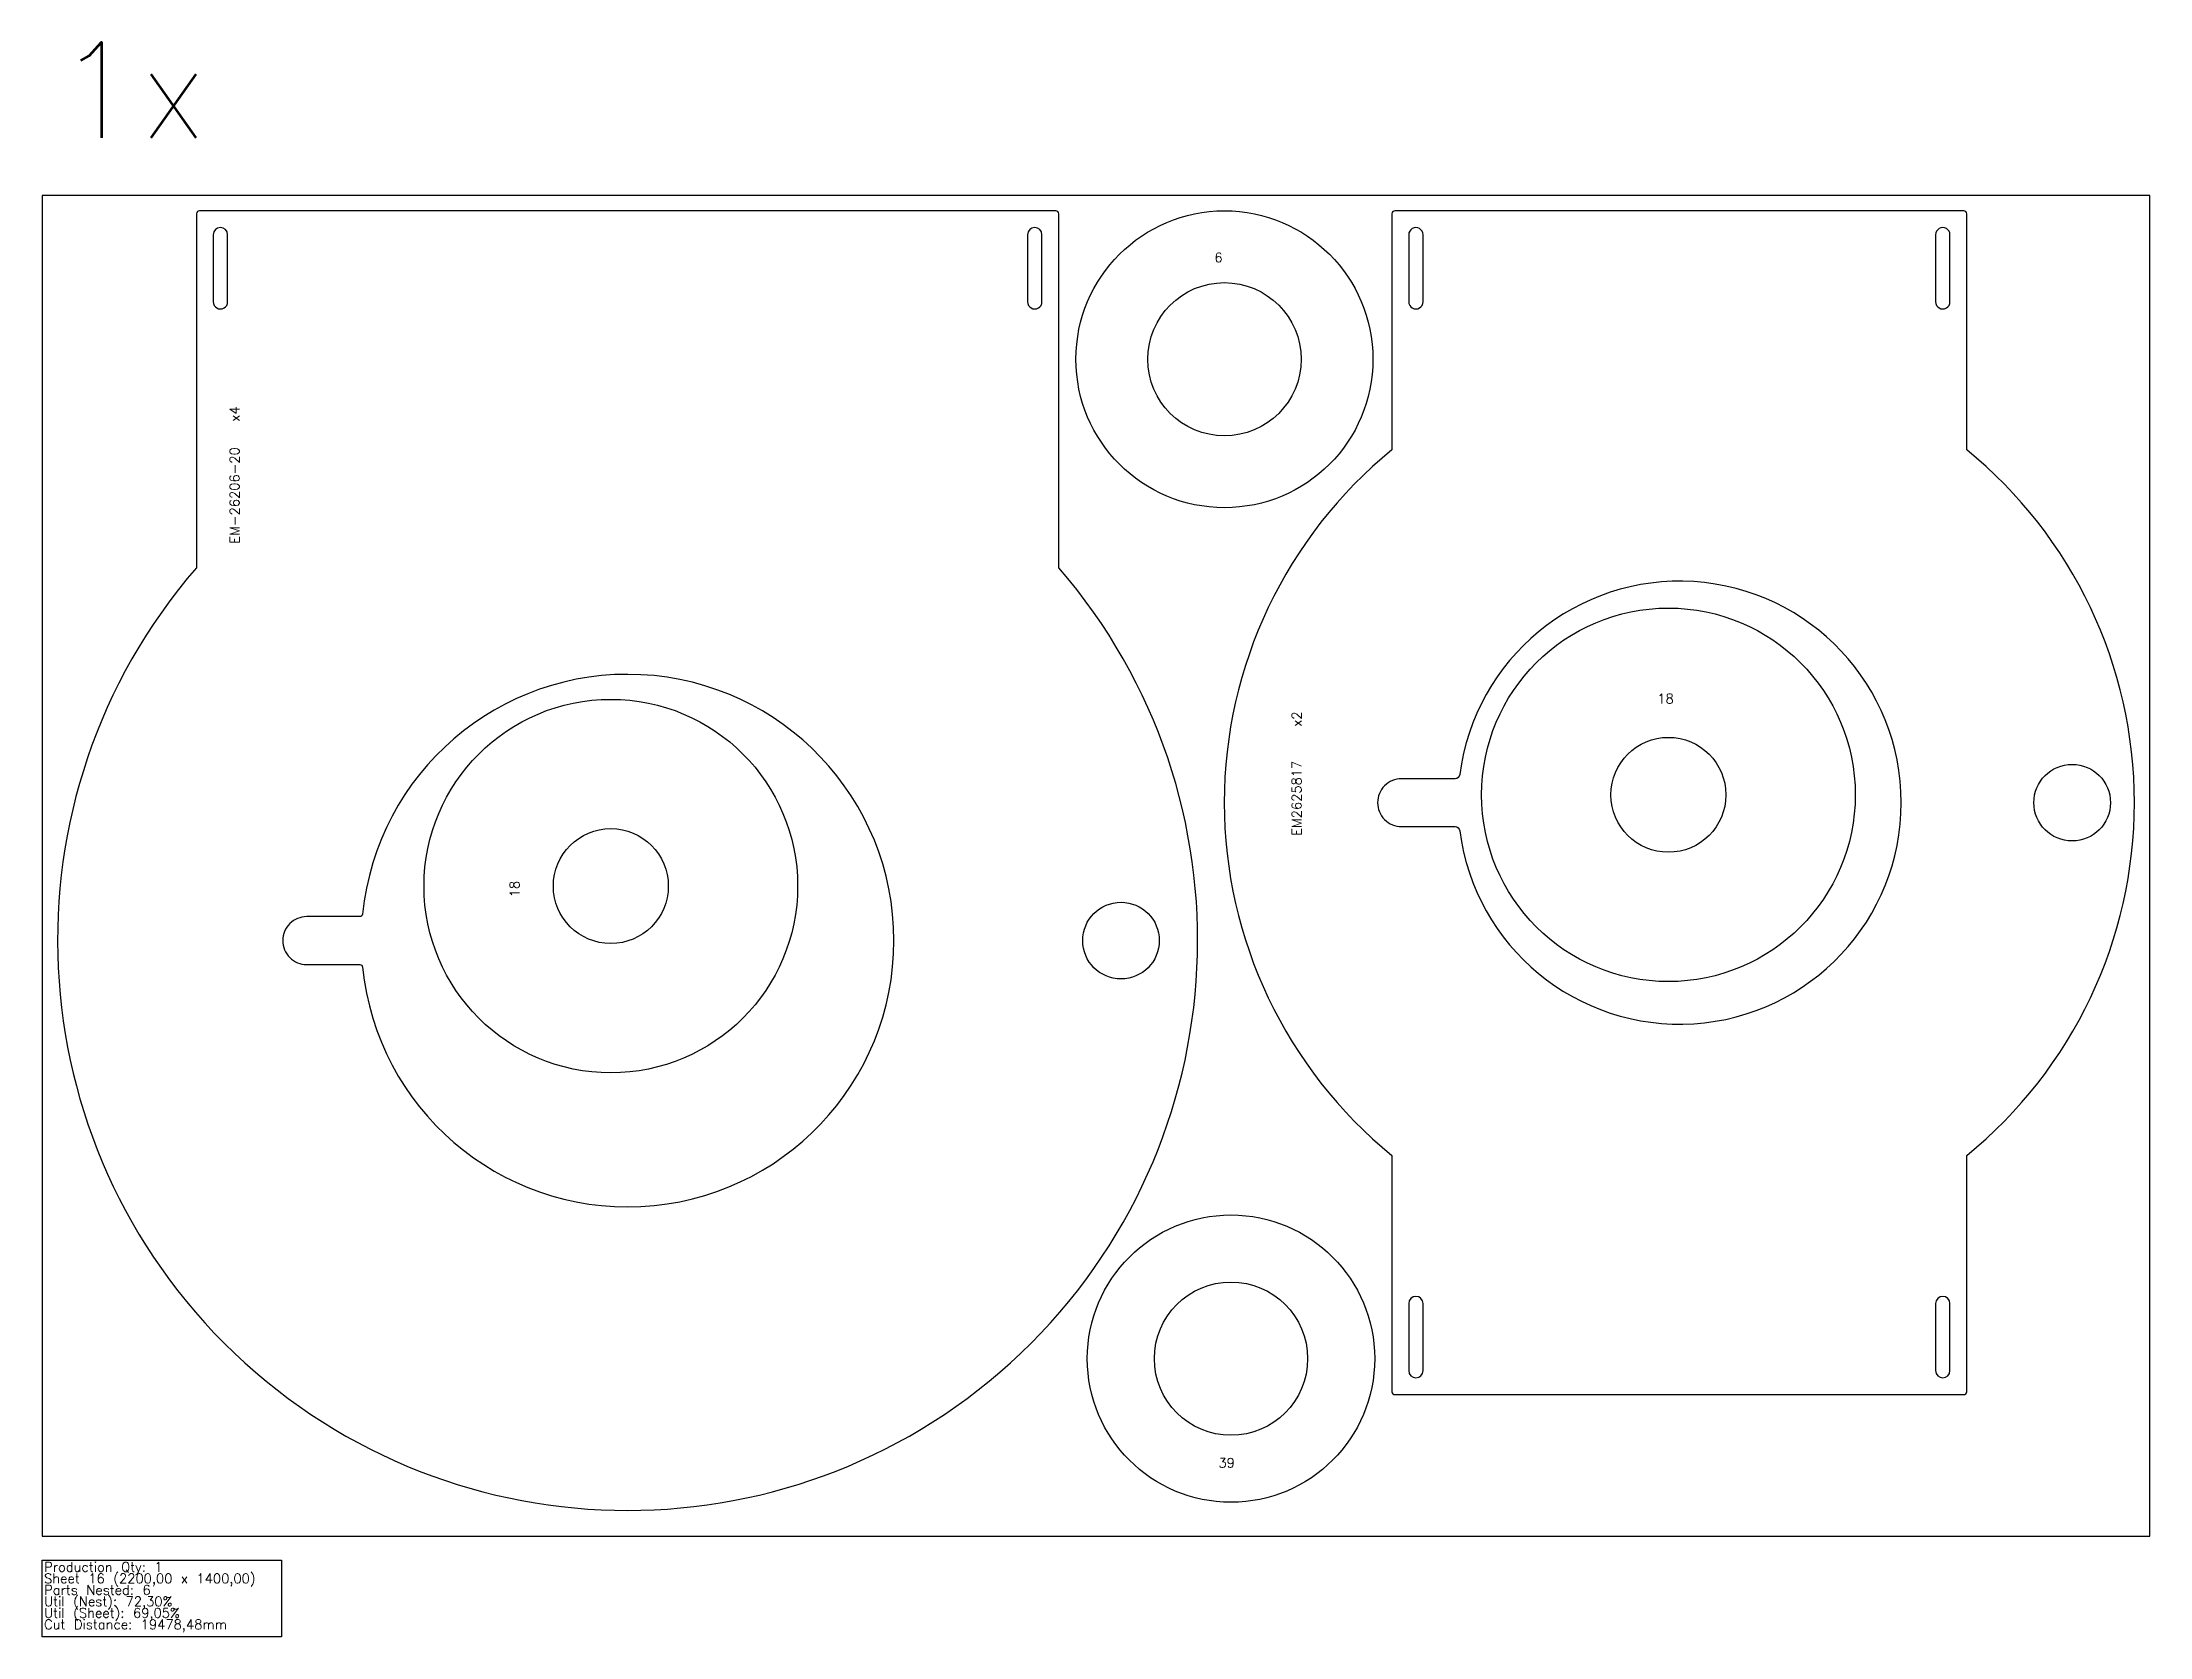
# Model space of a CAD drawing. Header units: millimetres. Extents: x 0 to 68500, y -105 to 2360.
# Drawn here: x 42900 to 45100, y -105 to 1560 of the extents above; entities that cross this region are included whole.
import ezdxf

# ---------------------------------------------------------------- set-up
doc = ezdxf.new("R2010")
doc.units = ezdxf.units.MM
for name, color, linetype in [('--NestedParts--', 7, 'Continuous'), ('sheet', 24, 'Continuous'), ('Stats', 7, 'Continuous'), ('Texto', 7, 'Continuous')]:
    doc.layers.add(name, color=color, linetype=linetype)
doc.styles.get("Standard").update_dxf_attribs({"font": 'txt.shx'})

msp = doc.modelspace()

# ---------------------------------------------------------------- texts
at = {"insert": (42914.8, 1560.1), "char_height": 100, "attachment_point": 1}
msp.add_mtext_dynamic_manual_height_columns('1x', width=283.974, gutter_width=1, heights=[0], dxfattribs=at)
at = {"layer": 'Stats', "color": 60}
for s, p in [('Sheet 16 (2200,00 x 1400,00)', (42902, -49)), ('Production Qty: 1', (42902, -37)), ('Parts Nested: 6', (42902, -61)), ('Util (Nest): 72,30%', (42902, -73)), ('Cut Distance: 19478,48mm', (42902, -97)), ('Util (Sheet): 69,05%', (42902, -85))]:
    msp.add_text(s, height=10, dxfattribs=at).set_placement(p)
at = {"layer": 'Texto', "color": 3, "char_height": 10, "width": 25.724, "attachment_point": 1}
for s, insert in [('6', (44123.6, 1340.2)), ('18', (44585.9, 879.6)), ('39', (44127.8, 81.7))]:
    msp.add_mtext(s, dxfattribs=dict(at, insert=insert))
at = {"layer": 'Texto', "color": 3, "char_height": 10, "attachment_point": 1, "rotation": 90}
for s, insert, width in [('{\\W9.98851; \\W5.1529;  }EM-26206-20   x4', (43095.9, 1036.4), 226.8), ('EM2625817    x2', (44204.4, 731.3), 285.4), ('18', (43388.2, 667.3), 25.724)]:
    msp.add_mtext(s, dxfattribs=dict(at, insert=insert, width=width))

# ---------------------------------------------------------------- linework, layer by layer
at = {"layer": '--NestedParts--', "color": 7}
for points in [[(43061.1, 1381), (43061.1, 1011.3, 2.187249), (43961.1, 1011.3), (43961.1, 1381, 0.414214), (43958.1, 1384), (43064.1, 1384, 0.414214)], [(43078.6, 1359), (43078.6, 1289, 1.000008), (43093.6, 1289), (43093.6, 1359, 0.999997)], [(43943.6, 1359, 0.999995), (43928.6, 1359), (43928.6, 1289, 1.000009), (43943.6, 1289)], [(44308.9, 151, 0.414214), (44311.9, 148), (44905.9, 148, 0.414214), (44908.9, 151), (44908.9, 397.7, 0.475191), (44908.9, 1134.3), (44908.9, 1381, 0.414214), (44905.9, 1384), (44311.9, 1384, 0.414214), (44308.9, 1381), (44308.9, 1134.3, 0.475191), (44308.9, 397.7)], [(44341.4, 1289), (44341.4, 1359, 1.000037), (44326.4, 1359), (44326.4, 1289, 1.000036)], [(44876.4, 1289, 1.000014), (44891.4, 1289), (44891.4, 1359, 1.000018), (44876.4, 1359)], [(44379.8, 795.4, -0.377354), (44374.8, 791), (44318.9, 791, 0.414214), (44293.9, 766), (44293.9, 766, 0.414214), (44318.9, 741), (44374.8, 741, -0.377354), (44379.8, 736.6, 15.669515)], [(43234.5, 649.7, -0.385273), (43231.5, 647), (43176.1, 647, 0.414214), (43151.1, 622), (43151.1, 622, 0.414214), (43176.1, 597), (43231.5, 597, -0.385273), (43234.5, 594.3, 20.021482)], [(44341.4, 243, 0.999964), (44326.4, 243), (44326.4, 173, 0.999963), (44341.4, 173)], [(44876.4, 243), (44876.4, 173, 0.999982), (44891.4, 173), (44891.4, 243, 0.999985)]]:
    msp.add_lwpolyline(points, format="xyb", close=True, dxfattribs=at)
for centre, radius in [((44134.1, 1229), 155), ((44134.1, 1229), 80), ((44597.5, 774.2), 195), ((43493.6, 678.9), 195), ((44597.5, 774.2), 60), ((45018.9, 766), 40), ((43493.6, 678.9), 60), ((44026.1, 622), 40), ((44140.9, 185.5), 150), ((44140.9, 185.5), 80)]:
    msp.add_circle(centre, radius, dxfattribs=at)
at = {"layer": 'sheet', "color": 7}
msp.add_lwpolyline([(42900, 0), (45100, 0), (45100, 1400), (42900, 1400)], close=True, dxfattribs=at)
at = {"layer": 'Stats', "color": 151}
msp.add_lwpolyline([(42900, -25), (43150, -25), (43150, -105), (42900, -105), (42900, -25)], close=True, dxfattribs=at)

msp.set_redraw_order([(e.dxf.handle, doc.entitydb.next_handle()) for e in msp.query("TEXT MTEXT ATTDEF DIMENSION ARC_DIMENSION")])  # texts and dimensions are drawn at this point

doc.saveas('drawing.dxf')
